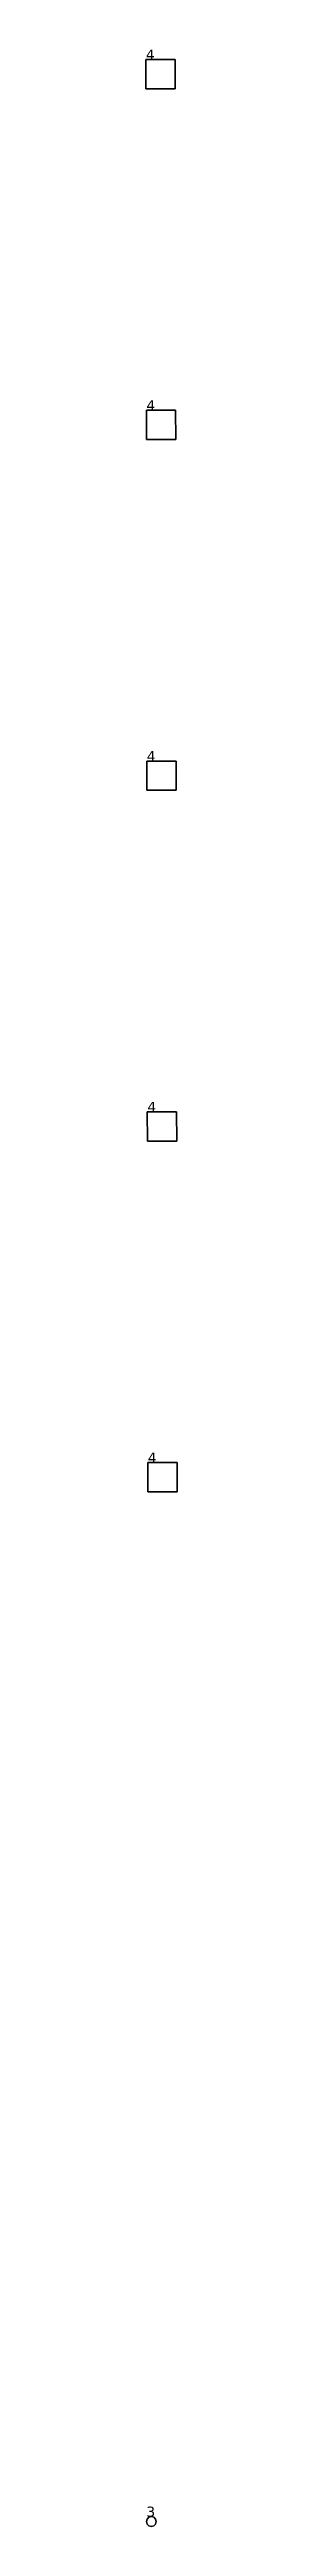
# Model space of a CAD drawing. Header units: inches. Extents: x -3 to 1235, y -1 to 963.
# Drawn here: x 70.38 to 70.94, y 65.93 to 110.44 of the extents above; entities that cross this region are included whole.
import ezdxf

# ---------------------------------------------------------------- set-up
doc = ezdxf.new("R2010")
doc.units = ezdxf.units.IN
doc.header["$MEASUREMENT"] = 0
doc.layers.add('DLX_TERR_LUM', color=7, linetype='Continuous', true_color=0x000000)
doc.layers.add('DLX_TERR_LUMKEY_IDX', color=7, linetype='Continuous', true_color=0x7f7f7f)
doc.styles.add('TableTextStyle', font='')
doc.styles.get('TableTextStyle').set_extended_font_data('VERDANA.TTF')

msp = doc.modelspace()

# ---------------------------------------------------------------- texts
at = {"layer": 'DLX_TERR_LUMKEY_IDX', "style": 'TableTextStyle'}
for s, p in [('4', (70.382, 110.256)), ('4', (70.391, 103.953)), ('4', (70.399, 97.65)), ('4', (70.408, 91.347)), ('4', (70.417, 85.045)), ('3', (70.392, 66.104))]:
    msp.add_text(s, height=0.18, dxfattribs=at).set_placement(p)

# ---------------------------------------------------------------- linework, layer by layer
at = {"layer": 'DLX_TERR_LUM'}
for points in [[(70.382, 110.256, 0), (70.907, 110.257, 0)], [(70.907, 110.257, 0), (70.382, 110.256, 0)], [(70.907, 110.257, 0), (70.382, 110.256, 0)], [(70.382, 110.256, 0), (70.907, 110.257, 0)], [(70.383, 109.731, 0), (70.382, 110.256, 0)], [(70.382, 110.256, 0), (70.382, 110.256, 0)], [(70.382, 110.256, 0), (70.383, 109.731, 0)], [(70.382, 110.256, 0), (70.382, 110.256, 0)], [(70.382, 110.256, 0), (70.383, 109.731, 0)], [(70.383, 109.731, 0), (70.382, 110.256, 0)], [(70.907, 110.257, 0), (70.907, 110.257, 0)], [(70.907, 110.257, 0), (70.908, 109.732, 0)], [(70.908, 109.732, 0), (70.907, 110.257, 0)], [(70.907, 110.257, 0), (70.907, 110.257, 0)], [(70.908, 109.732, 0), (70.907, 110.257, 0)], [(70.907, 110.257, 0), (70.908, 109.732, 0)], [(70.908, 109.732, 0), (70.383, 109.731, 0)], [(70.383, 109.731, 0), (70.908, 109.732, 0)], [(70.383, 109.731, 0), (70.908, 109.732, 0)], [(70.908, 109.732, 0), (70.383, 109.731, 0)], [(70.383, 109.731, 0), (70.383, 109.731, 0)], [(70.383, 109.731, 0), (70.383, 109.731, 0)], [(70.908, 109.732, 0), (70.908, 109.732, 0)], [(70.908, 109.732, 0), (70.908, 109.732, 0)], [(70.391, 103.953, 0), (70.916, 103.954, 0)], [(70.916, 103.954, 0), (70.391, 103.953, 0)], [(70.916, 103.954, 0), (70.391, 103.953, 0)], [(70.391, 103.953, 0), (70.916, 103.954, 0)], [(70.392, 103.428, 0), (70.391, 103.953, 0)], [(70.391, 103.953, 0), (70.391, 103.953, 0)], [(70.391, 103.953, 0), (70.392, 103.428, 0)], [(70.391, 103.953, 0), (70.391, 103.953, 0)], [(70.391, 103.953, 0), (70.392, 103.428, 0)], [(70.392, 103.428, 0), (70.391, 103.953, 0)], [(70.916, 103.954, 0), (70.916, 103.954, 0)], [(70.916, 103.954, 0), (70.917, 103.429, 0)], [(70.917, 103.429, 0), (70.916, 103.954, 0)], [(70.916, 103.954, 0), (70.916, 103.954, 0)], [(70.917, 103.429, 0), (70.916, 103.954, 0)], [(70.916, 103.954, 0), (70.917, 103.429, 0)], [(70.917, 103.429, 0), (70.392, 103.428, 0)], [(70.392, 103.428, 0), (70.917, 103.429, 0)], [(70.392, 103.428, 0), (70.917, 103.429, 0)], [(70.917, 103.429, 0), (70.392, 103.428, 0)], [(70.392, 103.428, 0), (70.392, 103.428, 0)], [(70.392, 103.428, 0), (70.392, 103.428, 0)], [(70.917, 103.429, 0), (70.917, 103.429, 0)], [(70.917, 103.429, 0), (70.917, 103.429, 0)], [(70.399, 97.65, 0), (70.924, 97.651, 0)], [(70.924, 97.651, 0), (70.399, 97.65, 0)], [(70.924, 97.651, 0), (70.399, 97.65, 0)], [(70.399, 97.65, 0), (70.924, 97.651, 0)], [(70.4, 97.125, 0), (70.399, 97.65, 0)], [(70.399, 97.65, 0), (70.399, 97.65, 0)], [(70.399, 97.65, 0), (70.4, 97.125, 0)], [(70.399, 97.65, 0), (70.399, 97.65, 0)], [(70.399, 97.65, 0), (70.4, 97.125, 0)], [(70.4, 97.125, 0), (70.399, 97.65, 0)], [(70.924, 97.651, 0), (70.924, 97.651, 0)], [(70.924, 97.651, 0), (70.925, 97.126, 0)], [(70.925, 97.126, 0), (70.924, 97.651, 0)], [(70.924, 97.651, 0), (70.924, 97.651, 0)], [(70.925, 97.126, 0), (70.924, 97.651, 0)], [(70.924, 97.651, 0), (70.925, 97.126, 0)], [(70.925, 97.126, 0), (70.4, 97.125, 0)], [(70.4, 97.125, 0), (70.925, 97.126, 0)], [(70.4, 97.125, 0), (70.925, 97.126, 0)], [(70.925, 97.126, 0), (70.4, 97.125, 0)], [(70.4, 97.125, 0), (70.4, 97.125, 0)], [(70.4, 97.125, 0), (70.4, 97.125, 0)], [(70.925, 97.126, 0), (70.925, 97.126, 0)], [(70.925, 97.126, 0), (70.925, 97.126, 0)], [(70.408, 91.347, 0), (70.933, 91.348, 0)], [(70.933, 91.348, 0), (70.408, 91.347, 0)], [(70.933, 91.348, 0), (70.408, 91.347, 0)], [(70.408, 91.347, 0), (70.933, 91.348, 0)], [(70.409, 90.822, 0), (70.408, 91.347, 0)], [(70.408, 91.347, 0), (70.408, 91.347, 0)], [(70.408, 91.347, 0), (70.409, 90.822, 0)], [(70.408, 91.347, 0), (70.408, 91.347, 0)], [(70.408, 91.347, 0), (70.409, 90.822, 0)], [(70.409, 90.822, 0), (70.408, 91.347, 0)], [(70.933, 91.348, 0), (70.933, 91.348, 0)], [(70.933, 91.348, 0), (70.934, 90.823, 0)], [(70.934, 90.823, 0), (70.933, 91.348, 0)], [(70.933, 91.348, 0), (70.933, 91.348, 0)], [(70.934, 90.823, 0), (70.933, 91.348, 0)], [(70.933, 91.348, 0), (70.934, 90.823, 0)], [(70.934, 90.823, 0), (70.409, 90.822, 0)], [(70.409, 90.822, 0), (70.934, 90.823, 0)], [(70.409, 90.822, 0), (70.934, 90.823, 0)], [(70.934, 90.823, 0), (70.409, 90.822, 0)], [(70.409, 90.822, 0), (70.409, 90.822, 0)], [(70.409, 90.822, 0), (70.409, 90.822, 0)], [(70.934, 90.823, 0), (70.934, 90.823, 0)], [(70.934, 90.823, 0), (70.934, 90.823, 0)], [(70.417, 84.52, 0), (70.417, 85.045, 0)], [(70.417, 85.045, 0), (70.417, 85.045, 0)], [(70.417, 85.045, 0), (70.417, 84.52, 0)], [(70.417, 85.045, 0), (70.942, 85.045, 0)], [(70.942, 85.045, 0), (70.417, 85.045, 0)], [(70.417, 85.045, 0), (70.417, 85.045, 0)], [(70.942, 85.045, 0), (70.417, 85.045, 0)], [(70.417, 85.045, 0), (70.417, 84.52, 0)], [(70.417, 84.52, 0), (70.417, 85.045, 0)], [(70.417, 85.045, 0), (70.942, 85.045, 0)], [(70.942, 85.045, 0), (70.942, 85.045, 0)], [(70.942, 85.045, 0), (70.942, 84.52, 0)], [(70.942, 84.52, 0), (70.942, 85.045, 0)], [(70.942, 85.045, 0), (70.942, 85.045, 0)], [(70.942, 84.52, 0), (70.942, 85.045, 0)], [(70.942, 85.045, 0), (70.942, 84.52, 0)], [(70.942, 84.52, 0), (70.417, 84.52, 0)], [(70.417, 84.52, 0), (70.417, 84.52, 0)], [(70.417, 84.52, 0), (70.942, 84.52, 0)], [(70.417, 84.52, 0), (70.417, 84.52, 0)], [(70.417, 84.52, 0), (70.942, 84.52, 0)], [(70.942, 84.52, 0), (70.417, 84.52, 0)], [(70.942, 84.52, 0), (70.942, 84.52, 0)], [(70.942, 84.52, 0), (70.942, 84.52, 0)], [(70.392, 66.016, 0), (70.404, 66.06, 0)], [(70.404, 66.06, 0), (70.392, 66.016, 0)], [(70.404, 66.06, 0), (70.392, 66.016, 0)], [(70.392, 66.016, 0), (70.404, 66.06, 0)], [(70.404, 65.972, 0), (70.392, 66.016, 0)], [(70.392, 66.016, 0), (70.392, 66.016, 0)], [(70.392, 66.016, 0), (70.404, 65.972, 0)], [(70.392, 66.016, 0), (70.392, 66.016, 0)], [(70.392, 66.016, 0), (70.404, 65.972, 0)], [(70.404, 65.972, 0), (70.392, 66.016, 0)], [(70.404, 66.06, 0), (70.437, 66.093, 0)], [(70.437, 66.093, 0), (70.404, 66.06, 0)], [(70.437, 66.093, 0), (70.404, 66.06, 0)], [(70.404, 66.06, 0), (70.437, 66.093, 0)], [(70.404, 66.06, 0), (70.404, 66.06, 0)], [(70.404, 66.06, 0), (70.404, 66.06, 0)], [(70.404, 65.972, 0), (70.404, 65.972, 0)], [(70.437, 65.94, 0), (70.404, 65.972, 0)], [(70.404, 65.972, 0), (70.404, 65.972, 0)], [(70.404, 65.972, 0), (70.437, 65.94, 0)], [(70.404, 65.972, 0), (70.437, 65.94, 0)], [(70.437, 65.94, 0), (70.404, 65.972, 0)], [(70.437, 66.093, 0), (70.481, 66.105, 0)], [(70.481, 66.105, 0), (70.437, 66.093, 0)], [(70.481, 66.105, 0), (70.437, 66.093, 0)], [(70.437, 66.093, 0), (70.481, 66.105, 0)], [(70.437, 66.093, 0), (70.437, 66.093, 0)], [(70.437, 66.093, 0), (70.437, 66.093, 0)], [(70.481, 65.928, 0), (70.437, 65.94, 0)], [(70.437, 65.94, 0), (70.437, 65.94, 0)], [(70.437, 65.94, 0), (70.481, 65.928, 0)], [(70.437, 65.94, 0), (70.437, 65.94, 0)], [(70.437, 65.94, 0), (70.481, 65.928, 0)], [(70.481, 65.928, 0), (70.437, 65.94, 0)], [(70.481, 66.105, 0), (70.481, 66.105, 0)], [(70.481, 66.105, 0), (70.525, 66.093, 0)], [(70.525, 66.093, 0), (70.481, 66.105, 0)], [(70.481, 66.105, 0), (70.481, 66.105, 0)], [(70.525, 66.093, 0), (70.481, 66.105, 0)], [(70.481, 66.105, 0), (70.525, 66.093, 0)], [(70.525, 65.94, 0), (70.481, 65.928, 0)], [(70.481, 65.928, 0), (70.525, 65.94, 0)], [(70.481, 65.928, 0), (70.525, 65.94, 0)], [(70.525, 65.94, 0), (70.481, 65.928, 0)], [(70.481, 65.928, 0), (70.481, 65.928, 0)], [(70.481, 65.928, 0), (70.481, 65.928, 0)], [(70.525, 66.093, 0), (70.525, 66.093, 0)], [(70.525, 66.093, 0), (70.557, 66.061, 0)], [(70.557, 66.061, 0), (70.525, 66.093, 0)], [(70.525, 66.093, 0), (70.525, 66.093, 0)], [(70.557, 66.061, 0), (70.525, 66.093, 0)], [(70.525, 66.093, 0), (70.557, 66.061, 0)], [(70.557, 65.972, 0), (70.525, 65.94, 0)], [(70.525, 65.94, 0), (70.557, 65.972, 0)], [(70.525, 65.94, 0), (70.557, 65.972, 0)], [(70.557, 65.972, 0), (70.525, 65.94, 0)], [(70.525, 65.94, 0), (70.525, 65.94, 0)], [(70.525, 65.94, 0), (70.525, 65.94, 0)], [(70.557, 66.061, 0), (70.557, 66.061, 0)], [(70.557, 66.061, 0), (70.569, 66.016, 0)], [(70.569, 66.016, 0), (70.557, 66.061, 0)], [(70.557, 66.061, 0), (70.557, 66.061, 0)], [(70.569, 66.016, 0), (70.557, 66.061, 0)], [(70.557, 66.061, 0), (70.569, 66.016, 0)], [(70.569, 66.016, 0), (70.557, 65.972, 0)], [(70.557, 65.972, 0), (70.569, 66.016, 0)], [(70.557, 65.972, 0), (70.569, 66.016, 0)], [(70.569, 66.016, 0), (70.557, 65.972, 0)], [(70.557, 65.972, 0), (70.557, 65.972, 0)], [(70.557, 65.972, 0), (70.557, 65.972, 0)], [(70.569, 66.016, 0), (70.569, 66.016, 0)], [(70.569, 66.016, 0), (70.569, 66.016, 0)]]:
    msp.add_polyline3d(points, dxfattribs=at)

msp.set_redraw_order([(e.dxf.handle, doc.entitydb.next_handle()) for e in msp.query("TEXT MTEXT ATTDEF DIMENSION ARC_DIMENSION")])  # texts and dimensions are drawn at this point

doc.saveas('drawing.dxf')
